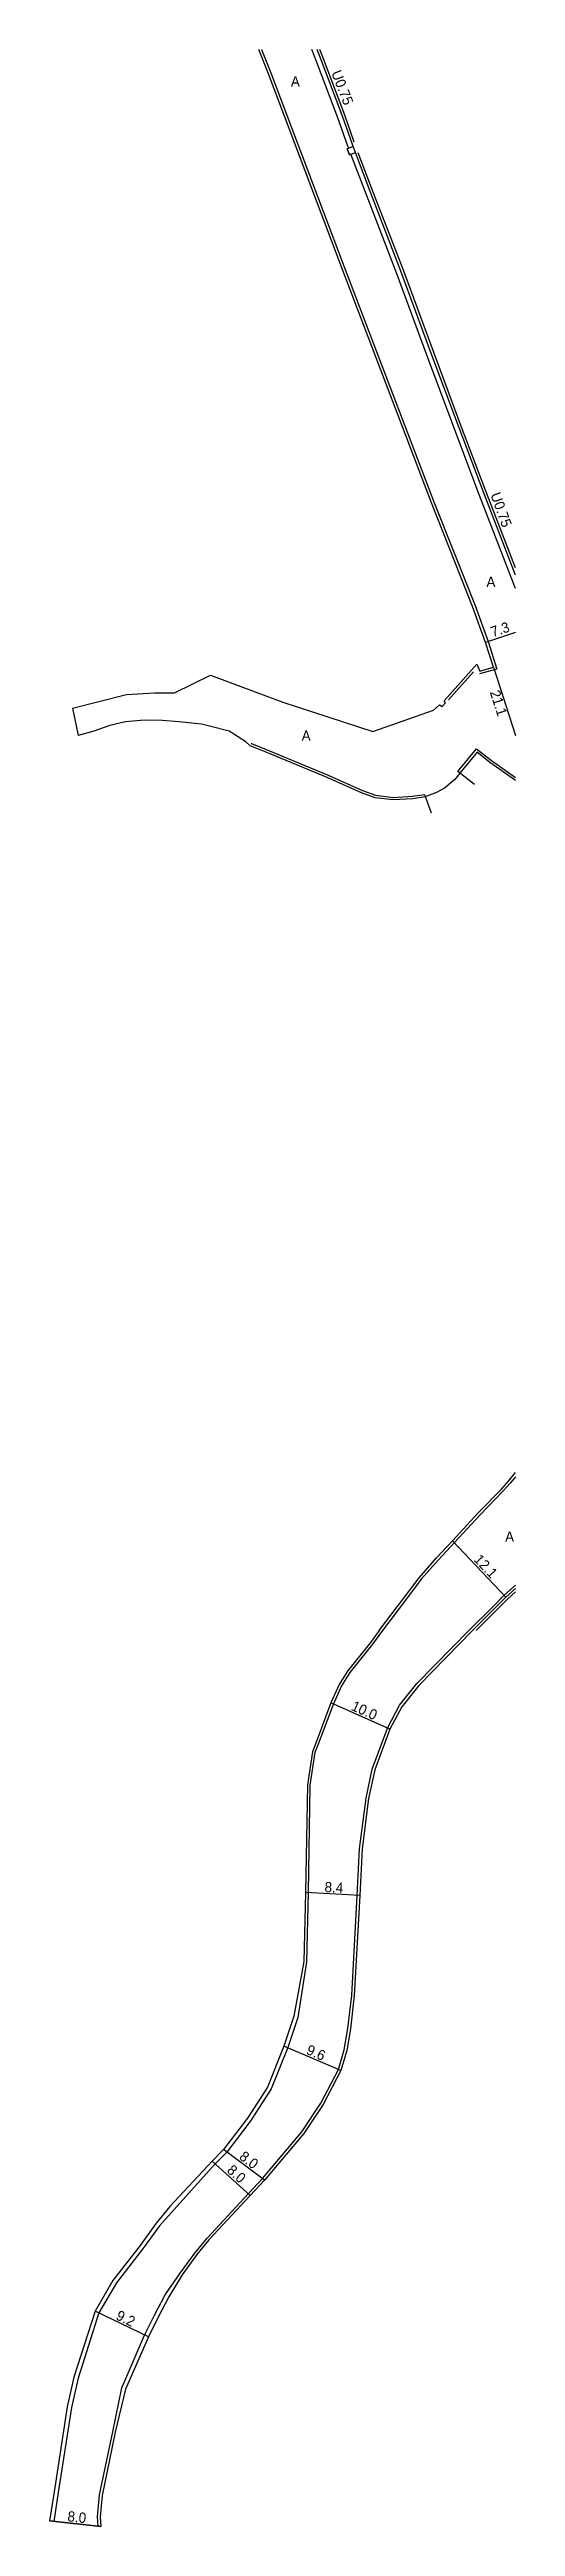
# Model space of a CAD drawing. Header units: metres. Extents: x -20000 to -16000, y -117000 to -114000.
# Drawn here: x -19272.6 to -19200, y -114985.8 to -114600 of the extents above; entities that cross this region are included whole.
import ezdxf

# ---------------------------------------------------------------- set-up
doc = ezdxf.new("R2010")
doc.units = ezdxf.units.M
doc.header["$LTSCALE"] = 2.5
for name, color, linetype in [('側溝・桝', 7, 'Continuous'), ('幅員', 7, 'Continuous'), ('歩道・分離帯・安全施設', 7, 'Continuous'), ('舗装', 7, 'Continuous'), ('道路', 7, 'Continuous')]:
    doc.layers.add(name, color=color, linetype=linetype)
doc.styles.get("Standard").update_dxf_attribs({"font": ''})
doc.styles.get('Standard').set_extended_font_data('@MS PGothic')

msp = doc.modelspace()

# ---------------------------------------------------------------- texts
at = {"layer": '側溝・桝'}
for rotation, p in [(291.3542, (-19228.72, -114603.61)), (290.0432, (-19203.93, -114669.33))]:
    msp.add_text('U0.75', height=1.6, rotation=rotation, dxfattribs=at).set_placement(p)
at = {"layer": '幅員'}
for s, rotation, p in [('7.3', 18.6014, (-19203.53, -114691.54)), ('21.1', 287.8728, (-19204.01, -114700.09)), ('12.1', 313.4215, (-19206.6, -114835.3)), ('10.0', 335.7545, (-19225.71, -114858.59)), ('8.4', 356.9692, (-19229.77, -114886.99)), ('9.6', 336.7027, (-19232.72, -114912.17)), ('8.0', 317.9634, (-19245.07, -114930.51)), ('8.0', 322.9287, (-19243.16, -114928.49)), ('9.2', 334.3926, (-19262.37, -114953.5)), ('8.0', 353.8427, (-19269.85, -114984.99))]:
    msp.add_text(s, height=1.6, rotation=rotation, dxfattribs=at).set_placement(p)
at = {"layer": '舗装'}
for p in [(-19234.98, -114605.77), (-19204.52, -114683.71), (-19233.3, -114707.66), (-19201.61, -114832.44)]:
    msp.add_text('A', height=1.6, dxfattribs=at).set_placement(p)

# ---------------------------------------------------------------- linework, layer by layer
at = {"layer": '側溝・桝'}
for points in [[(-19225.27, -114615.12), (-19225.4, -114614.79), (-19226.95, -114610.38), (-19230.29, -114601.58), (-19230.9, -114600)], [(-19200, -114681.86), (-19204.87, -114669.22), (-19208.77, -114658.95), (-19213.16, -114647.18), (-19217.84, -114634.52), (-19222.52, -114622.39), (-19224.92, -114616.05)]]:
    msp.add_lwpolyline(points, dxfattribs=at)
at = {"layer": '側溝・桝', "flags": 128}
msp.add_lwpolyline([(-19225.85, -114616.41), (-19224.92, -114616.05), (-19225.27, -114615.12), (-19226.21, -114615.47)], close=True, dxfattribs=at)
at = {"layer": '幅員', "flags": 128}
for points in [[(-19200, -114690.79), (-19204.65, -114692.36)], [(-19203.42, -114696.22), (-19200, -114706.83)], [(-19201.5, -114841.06), (-19209.81, -114832.27)], [(-19219.57, -114861.62), (-19228.74, -114857.5)], [(-19224.25, -114887.53), (-19232.69, -114887.08)], [(-19227.22, -114914.81), (-19236.08, -114910.99)], [(-19241.3, -114934.25), (-19247.24, -114928.89)], [(-19257.18, -114956.27), (-19265.48, -114952.29)], [(-19272.58, -114984.95), (-19264.57, -114985.81)]]:
    msp.add_lwpolyline(points, dxfattribs=at)
at = {"layer": '幅員'}
msp.add_lwpolyline([(-19239.08, -114931.89), (-19245.46, -114927.07)], dxfattribs=at)
at = {"layer": '歩道・分離帯・安全施設'}
for points in [[(-19239.54, -114600), (-19238.12, -114603.64), (-19226.68, -114633.87), (-19212.7, -114670.44), (-19206.29, -114686.59), (-19204.27, -114692.23), (-19202.92, -114696.49)], [(-19225.1, -114614.44), (-19226.58, -114610.24), (-19229.91, -114601.43), (-19230.47, -114600)], [(-19200, -114680.75), (-19204.5, -114669.07), (-19208.39, -114658.8), (-19212.79, -114647.04), (-19217.46, -114634.38), (-19222.14, -114622.24), (-19224.48, -114616.08)], [(-19210.43, -114701.29), (-19206.56, -114696.94)], [(-19202.92, -114696.49), (-19205.6, -114697.25)], [(-19241.15, -114708.09), (-19241.13, -114708.11), (-19238.29, -114709.24), (-19229.16, -114713.04), (-19223.82, -114715.43), (-19221.79, -114716.15), (-19219.02, -114716.48), (-19216.03, -114716.3), (-19214.19, -114716.02), (-19213.14, -114718.87)], [(-19206.4, -114714.46), (-19208.97, -114712.47), (-19208.75, -114712.19), (-19206.05, -114708.9), (-19203.73, -114710.75), (-19200, -114713.38)], [(-19200, -114822.3), (-19200.76, -114823.25), (-19201.9, -114824.49), (-19205.5, -114828.22), (-19209.52, -114832.54), (-19212.01, -114835.23), (-19214.68, -114838.28), (-19217.14, -114841.53), (-19220.73, -114846.24)], [(-19206.11, -114846.24), (-19202.98, -114843.12), (-19201.22, -114841.35), (-19200, -114840.25)], [(-19220.73, -114846.24), (-19222.25, -114848.36), (-19225.8, -114852.79), (-19227.12, -114854.86), (-19228.37, -114857.66), (-19230.74, -114863.95), (-19231.23, -114865.25), (-19232.01, -114870.34), (-19232.29, -114887.09), (-19232.55, -114897.86), (-19233.89, -114906.51), (-19235.47, -114911.22), (-19238.04, -114917.67), (-19241.21, -114922.6), (-19244.97, -114927.49), (-19246.77, -114929.34), (-19255.45, -114938.98), (-19257.95, -114942.43), (-19262.17, -114947.88), (-19264.88, -114952.56), (-19268.14, -114962.72), (-19269.17, -114967.3), (-19271.24, -114980.54), (-19271.93, -114985.02)], [(-19264.98, -114985.77), (-19265.1, -114984.31), (-19264.78, -114980.91), (-19262.72, -114971.05), (-19261.34, -114964.21), (-19257.77, -114955.99), (-19256.21, -114952.92), (-19254.56, -114949.75), (-19252.23, -114946.38), (-19249.94, -114943.22), (-19248.04, -114940.89), (-19241.59, -114933.97), (-19239.38, -114931.62), (-19233.27, -114924.34), (-19230.32, -114919.89), (-19227.59, -114914.66), (-19226.67, -114911.57), (-19226.09, -114908.26), (-19225.51, -114903.1), (-19224.65, -114887.51), (-19224.28, -114880.24), (-19223.26, -114872.36), (-19222.32, -114867.84), (-19219.94, -114861.46), (-19218.04, -114857.9), (-19215.34, -114854.53), (-19207.24, -114846.24)]]:
    msp.add_lwpolyline(points, dxfattribs=at)
at = {"layer": '歩道・分離帯・安全施設', "flags": 128}
msp.add_lwpolyline([(-19207.24, -114846.24), (-19203.55, -114842.55), (-19201.77, -114840.77), (-19200, -114839.18)], dxfattribs=at)
at = {"layer": '道路'}
for points in [[(-19203.42, -114696.22), (-19204.65, -114692.36), (-19206.67, -114686.73), (-19213.08, -114670.59), (-19227.05, -114634.01), (-19238.49, -114603.78), (-19239.97, -114600)], [(-19225.97, -114615.38), (-19226.1, -114615.05), (-19227.66, -114610.63), (-19230.98, -114601.85), (-19231.71, -114600)], [(-19200, -114683.95), (-19200.37, -114682.99), (-19205.58, -114669.48), (-19209.47, -114659.21), (-19213.86, -114647.44), (-19218.54, -114634.79), (-19223.22, -114622.65), (-19225.62, -114616.32), (-19225.85, -114616.41), (-19226.21, -114615.47), (-19225.97, -114615.38)], [(-19200, -114713.87), (-19203.97, -114711.07), (-19205.99, -114709.46), (-19208.44, -114712.44), (-19209.44, -114713.71), (-19211.03, -114715.06), (-19212.3, -114715.74), (-19214.04, -114716.4), (-19215.99, -114716.69), (-19219.03, -114716.88), (-19221.88, -114716.55), (-19223.97, -114715.8), (-19229.32, -114713.41), (-19238.45, -114709.61), (-19241.35, -114708.45), (-19242.01, -114707.82), (-19244.59, -114706.15), (-19247.64, -114705.38), (-19248.93, -114705.07), (-19252.44, -114704.7), (-19254.99, -114704.51), (-19257.83, -114704.48), (-19260.72, -114704.73), (-19263.17, -114705.31), (-19265.68, -114706.15), (-19268.12, -114706.87)], [(-19221.23, -114846.24), (-19217.46, -114841.28), (-19214.99, -114838.03), (-19212.31, -114834.96), (-19209.81, -114832.27), (-19205.79, -114827.95), (-19202.19, -114824.22), (-19201.07, -114822.99), (-19200, -114821.66)], [(-19221.23, -114846.24), (-19222.57, -114848.12), (-19226.14, -114852.57), (-19227.47, -114854.67), (-19228.74, -114857.5), (-19231.11, -114863.81), (-19231.62, -114865.15), (-19232.41, -114870.3), (-19232.69, -114887.08), (-19232.95, -114897.82), (-19234.52, -114906.34), (-19236.08, -114910.99), (-19238.62, -114917.37), (-19241.75, -114922.23), (-19245.46, -114927.07), (-19247.24, -114928.89), (-19253.82, -114935.95), (-19255.97, -114938.59), (-19258.47, -114942.04), (-19262.71, -114947.52), (-19265.48, -114952.29), (-19268.77, -114962.55), (-19269.81, -114967.18), (-19271.88, -114980.44), (-19272.58, -114984.95)], [(-19206.67, -114846.24), (-19215.04, -114854.8), (-19217.71, -114858.12), (-19219.57, -114861.62), (-19221.93, -114867.95), (-19222.87, -114872.42), (-19223.89, -114880.28), (-19224.25, -114887.53), (-19225.11, -114903.13), (-19225.69, -114908.32), (-19226.28, -114911.66), (-19227.22, -114914.81), (-19229.98, -114920.09), (-19232.95, -114924.58), (-19239.08, -114931.89), (-19241.3, -114934.25), (-19247.74, -114941.16), (-19249.62, -114943.46), (-19251.9, -114946.61), (-19253.99, -114950.07), (-19255.64, -114953.22), (-19257.18, -114956.27), (-19260.72, -114964.41), (-19262.33, -114971.13), (-19264.38, -114980.97), (-19264.7, -114984.31), (-19264.57, -114985.81)]]:
    msp.add_lwpolyline(points, dxfattribs=at)
at = {"layer": '道路', "flags": 128}
for points in [[(-19269, -114702.57), (-19260.57, -114700.47), (-19256.25, -114700.22), (-19253.13, -114700.22), (-19247.52, -114697.44), (-19236.26, -114701.64), (-19222.24, -114706.21), (-19212.78, -114702.91), (-19211.83, -114702.05), (-19211.44, -114702.33), (-19210.88, -114701.76), (-19211.13, -114701.47), (-19206.01, -114695.73), (-19205.57, -114696.83), (-19203.42, -114696.22)], [(-19269, -114702.57), (-19268.12, -114706.87)], [(-19206.67, -114846.24), (-19203.27, -114842.84), (-19201.5, -114841.06), (-19200, -114839.72)], [(-19264.57, -114985.81), (-19272.58, -114984.95)]]:
    msp.add_lwpolyline(points, dxfattribs=at)

msp.set_redraw_order([(e.dxf.handle, doc.entitydb.next_handle()) for e in msp.query("TEXT MTEXT ATTDEF DIMENSION ARC_DIMENSION")])  # texts and dimensions are drawn at this point

doc.saveas('drawing.dxf')
